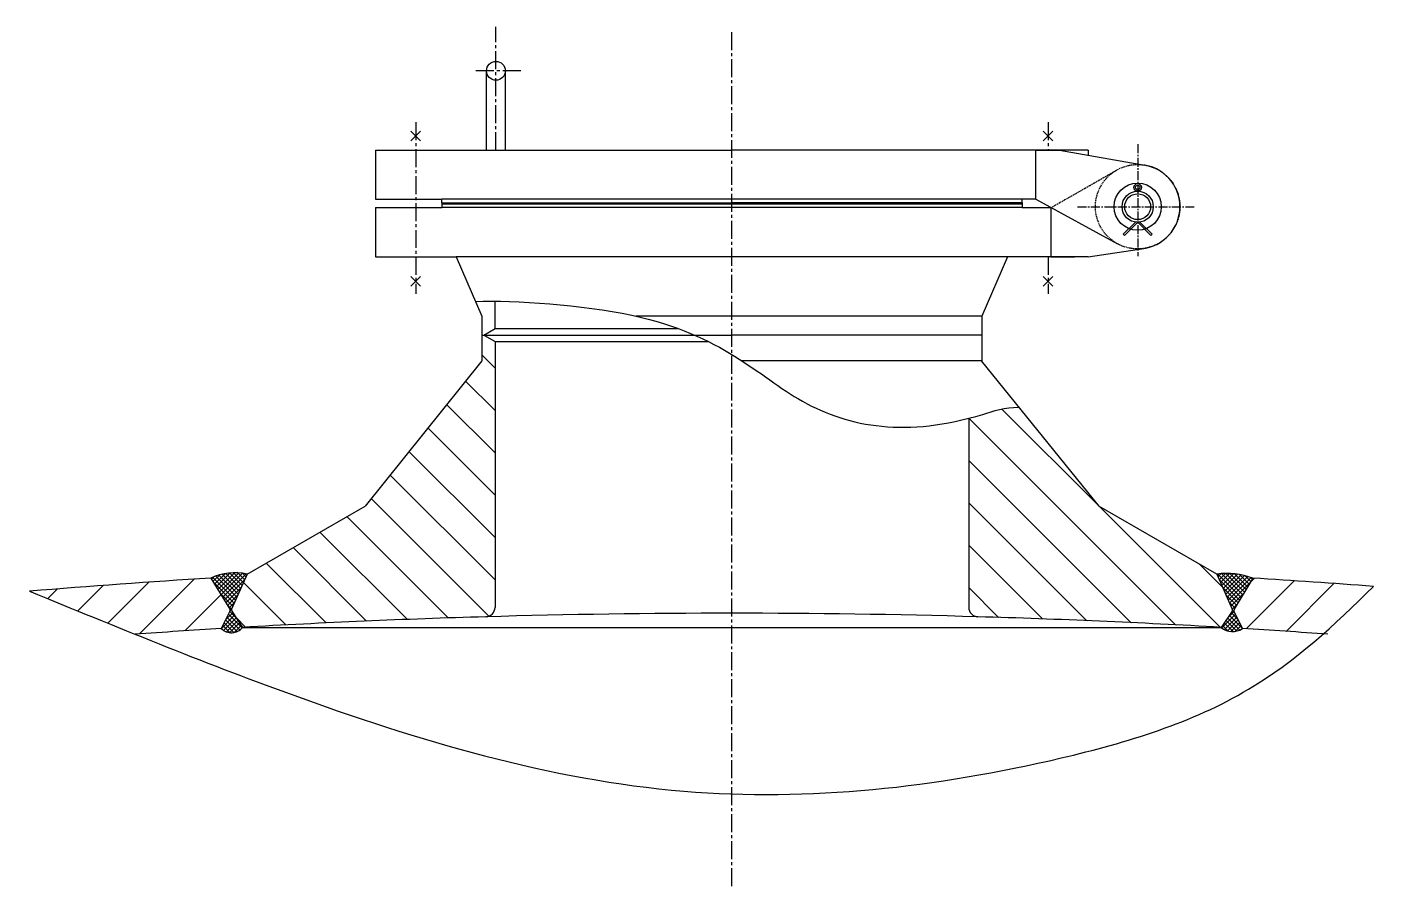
# Model space of a CAD drawing. Extents: x 14295 to 55529, y 90 to 48558.
# Drawn here: x 41714 to 43143, y 41660 to 42571 of the extents above; entities that cross this region are included whole.
import ezdxf

# ---------------------------------------------------------------- set-up
doc = ezdxf.new("R2010")
doc.units = 0
doc.header["$MEASUREMENT"] = 0
doc.linetypes.add('CENTER2', pattern=[28.575, 19.05, -3.175, 3.175, -3.175])
doc.linetypes.add('DASHED2', pattern=[9.525, 6.35, -3.175])
doc.layers.get('DEFPOINTS').update_dxf_attribs({"linetype": 'CONTINUOUS'})
for name, color, linetype in [('图层1', 7, 'CONTINUOUS'), ('图层2', 1, 'CONTINUOUS'), ('图层3', 2, 'CENTER2'), ('图层4', 30, 'DASHED2')]:
    doc.layers.add(name, color=color, linetype=linetype)
pattern_1 = [(135, (-13964.28, 2384.435), (-22.45064, -22.45064), [])]
pattern_2 = [(135, (-13964.28, 2384.4355), (-2.24506403, -2.24506403), []), (225, (-13964.28, 2384.4355), (2.24506403, -2.24506403), [])]

msp = doc.modelspace()

# ---------------------------------------------------------------- hatches: boundary and pattern name
at = {"layer": '图层2'}
h = msp.add_hatch(dxfattribs=at)
h.set_pattern_fill('ANSI31', color=256, scale=10, angle=90, style=0)
h.set_pattern_definition(pattern_1)
h.paths.add_polyline_path([(42209.853, 42237.414), (42197.853, 42244.342), (42195.853, 42244.342), (42195.853, 42217.057), (42072.076, 42063.122), (41947.059, 41990.944), (41930.723, 41953.913), (41930.863, 41951.742), (41942.314, 41934.58), (41942.314, 41934.58, -0.00716901), (42200.143, 41945.754, 0.40575313), (42209.853, 41955.749)])
h = msp.add_hatch(dxfattribs=at)
h.set_pattern_fill('ANSI31', color=256, scale=10, angle=90, style=0)
h.set_pattern_definition(pattern_1)
edge = h.paths.add_edge_path()
edge.add_arc((42721.853, 41955.749), 10, 180, 268.340034)
edge.add_arc((42460.853, 32949.53), 9000, 86.697046, 88.3400343, ccw=False)
edge.add_line((42979.393, 41934.58), (42990.845, 41951.755))
edge.add_line((42990.845, 41951.755), (42990.984, 41953.913))
edge.add_line((42990.984, 41953.913), (42974.647, 41990.944))
edge.add_line((42974.647, 41990.944), (42849.63, 42063.122))
edge.add_line((42849.63, 42063.122), (42764.783, 42167.796))
edge.add_spline(control_points=[(42764.783, 42167.796), (42750.195, 42167.969), (42733.07, 42161.906), (42716.742, 42157.329), (42711.853, 42156.072)], knot_values=[528.79179169, 528.79179169, 528.79179169, 528.79179169, 556.35921691, 568.38662897, 568.38662897, 568.38662897, 568.38662897], degree=3, periodic=0)
edge.add_line((42711.853, 42156.072), (42711.853, 41955.749))
h = msp.add_hatch(dxfattribs=at)
h.set_pattern_fill('ANSI31', color=256, scale=10, style=0)
h.set_pattern_definition([(45, (-13964.28, 2384.435), (-22.45064, 22.45064), [])])
edge = h.paths.add_edge_path()
edge.add_spline(control_points=[(43087.53, 41927.686), (43105.749, 41943.665), (43123.365, 41960.617), (43140.732, 41977.968)], knot_values=[1438.93936643, 1438.93936643, 1438.93936643, 1438.93936643, 1511.55965873, 1511.55965873, 1511.55965873, 1511.55965873], degree=3, periodic=0)
edge.add_arc((42460.853, 32949.53), 9054, 85.6935156, 86.5041065)
edge.add_line((43012.939, 41986.682), (42993.018, 41953.782))
edge.add_line((42993.018, 41953.782), (42992.878, 41951.623))
edge.add_line((42992.878, 41951.623), (43001.961, 41933.249))
edge.add_arc((42460.853, 32949.53), 9000, 86.0072221, 86.5531223, ccw=False)
edge = h.paths.add_edge_path()
edge.add_line((41919.746, 41933.249), (41928.829, 41951.623))
edge.add_line((41928.829, 41951.623), (41928.689, 41953.782))
edge.add_line((41928.689, 41953.782), (41908.768, 41986.682))
edge.add_arc((42460.853, 32949.53), 9054, 93.4958935, 94.7151853)
edge.add_spline(control_points=[(41716.591, 41972.888), (41753.834, 41957.609), (41791.077, 41942.329), (41828.464, 41927.285)], knot_values=[0, 0, 0, 0, 121.04472115, 121.04472115, 121.04472115, 121.04472115], degree=3, periodic=0)
edge.add_arc((42460.853, 32949.53), 9000, 93.4468777, 94.0292332, ccw=False)
h = msp.add_hatch(dxfattribs=at)
h.set_pattern_fill('ANSI37', color=256, angle=90, style=0)
h.set_pattern_definition(pattern_2)
h.paths.add_polyline_path([(41947.059, 41990.944, 0.17214678), (41908.768, 41986.682), (41928.689, 41953.782), (41928.829, 41951.623), (41919.746, 41933.249, 0.44006509), (41942.343, 41934.537), (41930.863, 41951.742), (41930.723, 41953.913)])
h = msp.add_hatch(dxfattribs=at)
h.set_pattern_fill('ANSI37', color=256, angle=90, style=0)
h.set_pattern_definition(pattern_2)
h.paths.add_polyline_path([(42990.984, 41953.913), (42990.845, 41951.755), (42979.393, 41934.58, 0.33753896), (43001.961, 41933.249), (42992.878, 41951.623), (42993.018, 41953.782), (43012.939, 41986.682, 0.12774429), (42974.647, 41990.944)])

# ---------------------------------------------------------------- linework, layer by layer
at = {"layer": 'DEFPOINTS', "color": 0, "linetype": 'BYBLOCK'}
for p in [(42083.353, 42440.342), (42094.196, 42440.342), (42083.353, 42379.342), (42083.353, 42379.342), (42173.353, 42383.342), (42173.353, 42383.342), (42083.353, 42327.342), (42083.353, 42327.342)]:
    msp.add_point(p, dxfattribs=at)
at = {"layer": '图层1'}
for p, q in [((42200.853, 42440.342), (42200.853, 42524.342)), ((42220.853, 42440.342), (42220.853, 42524.342)), ((42130.979, 42450.266), (42120.728, 42460.516)), ((42120.728, 42450.266), (42130.979, 42460.516)), ((42800.979, 42450.266), (42790.728, 42460.516)), ((42790.728, 42450.266), (42800.979, 42460.516)), ((42083.353, 42440.342), (42460.853, 42440.342)), ((42083.353, 42440.342), (42083.353, 42388.342)), ((42838.353, 42440.342), (42460.853, 42440.342)), ((42782.874, 42440.342), (42807.874, 42440.342)), ((42782.874, 42388.342), (42782.874, 42440.342)), ((42807.874, 42440.342), (42898.609, 42424.418)), ((42838.353, 42440.342), (42838.353, 42435.078)), ((42083.353, 42388.342), (42153.353, 42388.342)), ((42153.353, 42384.342), (42153.353, 42388.342)), ((42748.353, 42388.342), (42153.353, 42388.342)), ((42782.874, 42388.342), (42748.353, 42388.342)), ((42768.353, 42384.342), (42768.353, 42388.342)), ((42782.874, 42388.342), (42869.422, 42341.068)), ((42083.353, 42379.342), (42083.353, 42327.342)), ((42083.353, 42379.342), (42153.353, 42379.342)), ((42153.353, 42384.342), (42460.853, 42384.342)), ((42153.353, 42384.342), (42153.353, 42379.342)), ((42153.353, 42383.342), (42460.853, 42383.342)), ((42768.353, 42379.342), (42153.353, 42379.342)), ((42768.353, 42384.342), (42460.853, 42384.342)), ((42460.853, 42383.342), (42768.353, 42383.342)), ((42768.353, 42384.342), (42768.353, 42379.342)), ((42768.353, 42379.342), (42798.93, 42379.342)), ((42798.93, 42379.342), (42798.93, 42327.342)), ((42888.493, 42364.014), (42875.558, 42351.079)), ((42890.879, 42363.855), (42876.831, 42349.806)), ((42890.869, 42363.855), (42904.917, 42349.806)), ((42893.254, 42364.014), (42906.19, 42351.079)), ((42875.558, 42351.079), (42876.831, 42349.806)), ((42904.917, 42349.806), (42906.19, 42351.079)), ((42838.353, 42327.342), (42897.418, 42336.073)), ((42083.353, 42327.342), (42168.853, 42327.342)), ((42168.853, 42327.342), (42195.853, 42264.342)), ((42752.853, 42327.342), (42168.853, 42327.342)), ((42752.853, 42327.342), (42725.853, 42264.342)), ((42838.353, 42327.342), (42752.853, 42327.342)), ((42798.93, 42327.342), (42823.93, 42327.342)), ((42838.353, 42327.398), (42838.353, 42327.342)), ((42120.728, 42296.129), (42130.979, 42306.38)), ((42130.979, 42296.129), (42120.728, 42306.38)), ((42125.853, 42301.255), (42125.853, 42301.255)), ((42790.728, 42296.129), (42800.979, 42306.38)), ((42800.979, 42296.129), (42790.728, 42306.38)), ((42795.853, 42301.255), (42795.853, 42301.255)), ((42209.853, 42251.27), (42209.853, 42280.148)), ((42195.853, 42264.342), (42195.853, 42244.342)), ((42725.853, 42264.342), (42359.231, 42264.342)), ((42725.853, 42264.342), (42725.853, 42244.342)), ((42195.853, 42244.342), (42197.853, 42244.342)), ((42195.853, 42244.342), (42195.853, 42217.057)), ((42197.853, 42244.342), (42209.853, 42251.27)), ((42197.853, 42244.342), (42460.853, 42244.342)), ((42197.853, 42244.342), (42209.853, 42237.414)), ((42209.853, 42251.27), (42403.915, 42251.27)), ((42725.853, 42244.342), (42460.853, 42244.342)), ((42725.853, 42244.342), (42723.853, 42244.342)), ((42725.853, 42244.342), (42725.853, 42217.057)), ((42209.853, 42237.414), (42436.122, 42237.414)), ((42209.853, 42237.414), (42209.853, 41955.749)), ((42195.853, 42217.057), (42072.076, 42063.122)), ((42724.853, 42217.057), (42471.475, 42217.057)), ((42724.853, 42217.057), (42849.63, 42063.122)), ((42711.853, 42156.072), (42711.853, 41955.749)), ((41947.059, 41990.944), (42072.076, 42063.122)), ((42974.647, 41990.944), (42849.63, 42063.122)), ((41908.768, 41986.682), (41928.689, 41953.782)), ((41947.059, 41990.944), (41930.723, 41953.913)), ((42974.647, 41990.944), (42990.984, 41953.913)), ((43012.939, 41986.682), (42993.018, 41953.782)), ((41928.822, 41951.61), (41919.746, 41933.249)), ((41928.689, 41953.782), (41928.823, 41951.708)), ((41930.723, 41953.913), (41930.863, 41951.742)), ((41930.863, 41951.742), (41942.343, 41934.537)), ((42460.853, 41949.53), (42460.853, 41949.53)), ((42460.853, 41949.53), (42460.853, 41949.53)), ((42990.836, 41951.742), (42979.364, 41934.537)), ((42990.984, 41953.913), (42990.85, 41951.839)), ((42993.018, 41953.782), (42992.883, 41951.708)), ((42992.885, 41951.61), (43002.049, 41933.072)), ((41942.314, 41934.58), (42979.364, 41934.537))]:
    msp.add_line(p, q, dxfattribs=at)
for centre, radius in [((42210.853, 42524.342), 10), ((42890.874, 42380.342), 25.021), ((42890.874, 42400.823), 3.981), ((42890.874, 42400.823), 2.32), ((42890.874, 42380.342), 16.5), ((42890.874, 42380.342), 13.718)]:
    msp.add_circle(centre, radius, dxfattribs=at)
for centre, radius, start, end in [((42890.874, 42380.342), 44.75, 270, 80.046249), ((42460.853, 32949.53), 9054, 93.4958935, 94.7151853), ((41933.918, 41934.852), 57.61, 76.814636, 115.884832), ((42985.59, 41915.098), 76.631, 69.090704, 98.209828), ((42460.853, 32949.53), 9054, 85.6935156, 86.5041065), ((42460.853, 32949.53), 9000, 91.6599657, 93.302954), ((42199.853, 41955.749), 10, 271.659935, 0), ((42460.853, 32949.53), 9000, 88.3400343, 91.6599657), ((42721.853, 41955.749), 10, 180, 268.340034), ((42460.853, 32949.53), 9000, 86.697046, 88.3400343), ((42460.853, 32949.53), 9000, 93.4468777, 94.0292332), ((41930.454, 41944.244), 15.348, 225.755656, 320.766132), ((42991.55, 41948.725), 18.652, 229.321998, 303.92817), ((42460.853, 32949.53), 9000, 85.9759541, 86.5531223)]:
    msp.add_arc(centre, radius, start, end, dxfattribs=at)
at = {"layer": '图层2'}
for points, knots in [([(42189.164, 42279.949), (42231.209, 42281.288), (42431.555, 42268.238), (42525.432, 42156.449), (42655.527, 42134.452), (42750.195, 42167.969), (42764.783, 42167.796)], [62.22192076, 62.22192076, 62.22192076, 62.22192076, 163.59661053, 349.49894457, 540.81920375, 568.38662897, 568.38662897, 568.38662897, 568.38662897]), ([(41716.591, 41972.888), (41807.891, 41935.431), (42031.469, 41843.704), (42398.387, 41733.668), (42748.554, 41773.078), (43004.764, 41850.232), (43099.601, 41936.876), (43140.732, 41977.968)], [0, 0, 0, 0, 296.73853086, 726.65673825, 1127.99349632, 1339.57541511, 1511.55965873, 1511.55965873, 1511.55965873, 1511.55965873])]:
    msp.add_open_spline(points, degree=3, knots=knots, dxfattribs=at)
at = {"layer": '图层3'}
for p, q in [((42210.853, 42440.342), (42210.853, 42570.805)), ((42460.853, 41660.452), (42460.853, 42567.824)), ((42237.316, 42524.342), (42189.597, 42524.342)), ((42125.853, 42469.948), (42125.853, 42288.002)), ((42795.853, 42469.948), (42795.853, 42440.342)), ((42795.853, 42327.342), (42795.853, 42288.002))]:
    msp.add_line(p, q, dxfattribs=at)
at = {"layer": '图层3', "ltscale": 0.5}
for p, q in [((42890.874, 42446.526), (42890.874, 42328.022)), ((42827.087, 42380.342), (42951.726, 42380.342))]:
    msp.add_line(p, q, dxfattribs=at)
at = {"layer": '图层4', "ltscale": 0.2}
msp.add_line((42798.93, 42379.342), (42868.576, 42419.141), dxfattribs=at)
msp.add_circle((42890.874, 42380.342), 44.75, dxfattribs=at)

doc.saveas('drawing.dxf')
